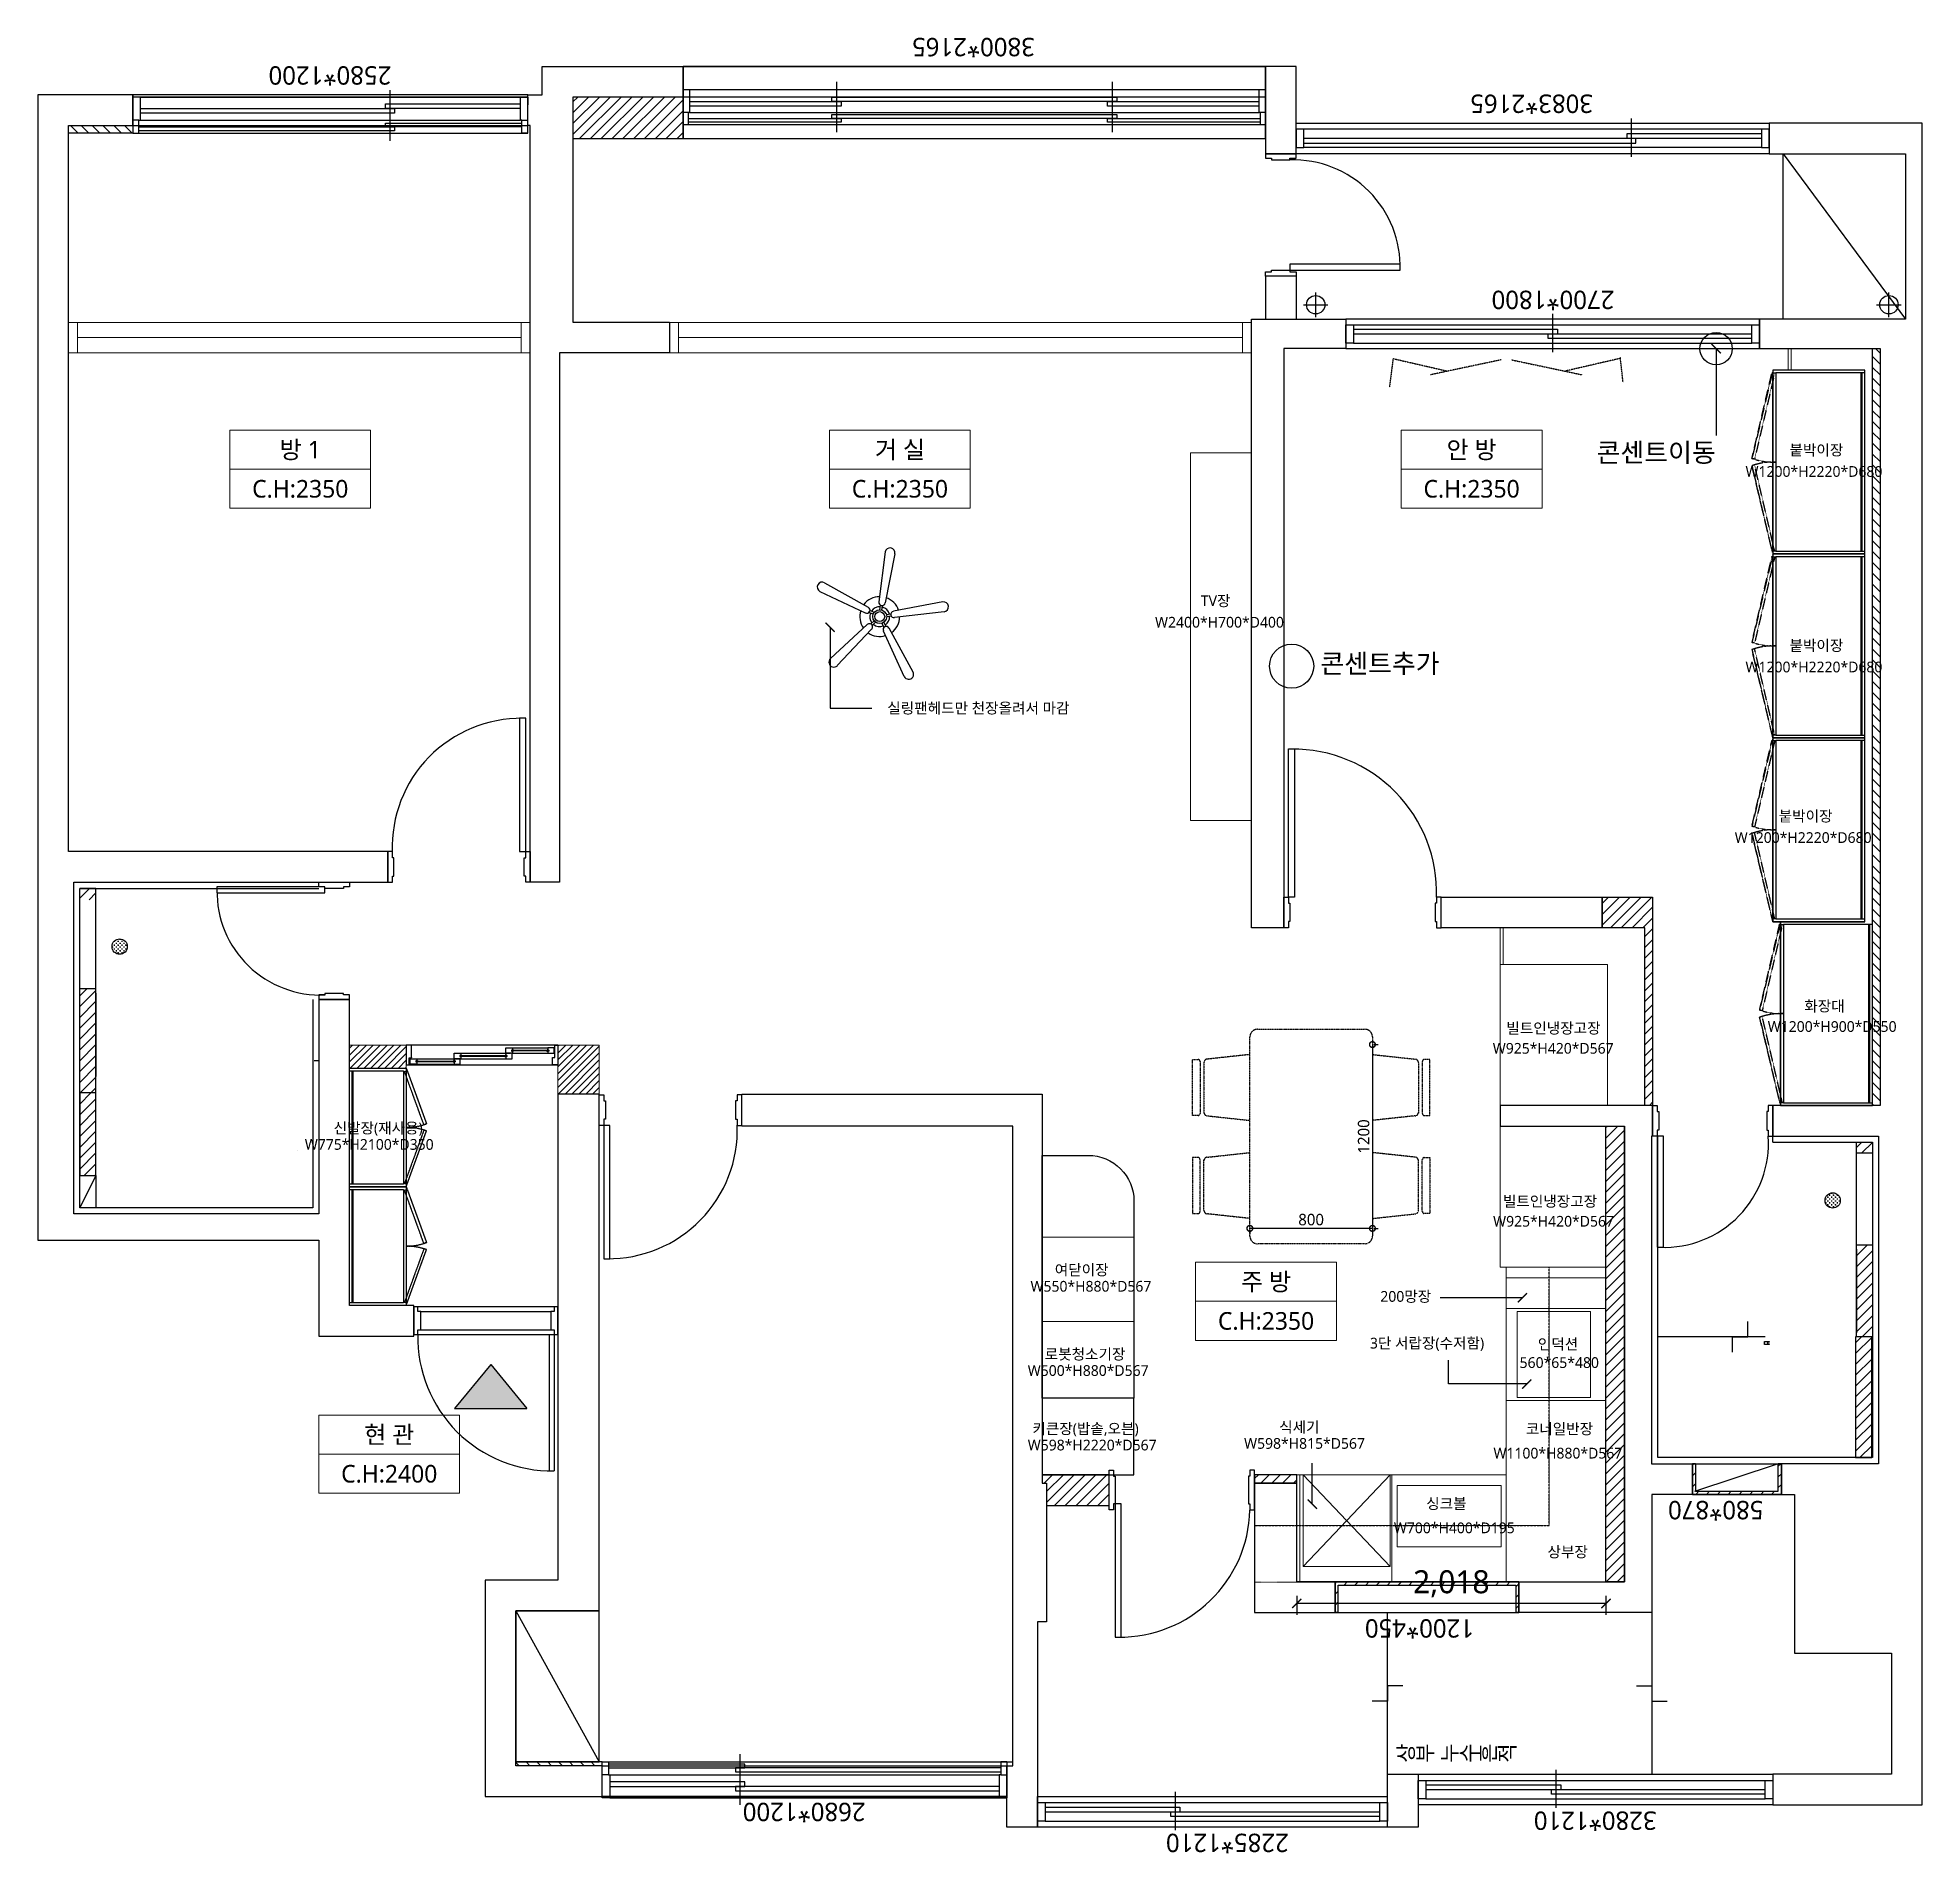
# Model space of a CAD drawing. Header units: millimetres. Extents: x -41292 to 298682, y -22072 to 33155.
# Drawn here: x 4267 to 16567, y 17828 to 29679 of the extents above; entities that cross this region are included whole.
import ezdxf
from ezdxf.enums import TextEntityAlignment as Align

# ---------------------------------------------------------------- set-up
doc = ezdxf.new("R2010")
doc.units = ezdxf.units.MM
for name, pattern in [('DASH', [0.35, 0.25, -0.1]), ('DASHED', [0.75, 0.5, -0.25]), ('DH-HID2', [1.2, 0.8, -0.4]), ('HIDDEN2', [0.1875, 0.125, -0.0625])]:
    doc.linetypes.add(name, pattern=pattern)
for name, color, linetype, lineweight in [('00', 7, 'Continuous', 5), ('DIM', 7, 'Continuous', 5), ('ha', 8, 'Continuous', 5), ('hid', 8, 'HIDDEN2', 5), ('text', 7, 'Continuous', 0), ('wall2', 3, 'Continuous', 20), ('win', 4, 'Continuous', 18)]:
    doc.layers.add(name, color=color, linetype=linetype, lineweight=lineweight)
for name, color, linetype in [('03-WAL NEW', 3, 'Continuous'), ('04-WIN', 4, 'Continuous'), ('06-FUR', 6, 'Continuous'), ('2-con', 2, 'Continuous'), ('3.기호.계단선', 30, 'Continuous'), ('BATH', 4, 'Continuous'), ('CO-BATH', 6, 'Continuous'), ('CO-DO-FR', 7, 'Continuous'), ('CO-DOOR', 8, 'Continuous'), ('FU-FURM', 251, 'DH-HID2'), ('fur', 6, 'Continuous'), ('fur ha', 32, 'Continuous'), ('S-DIM', 7, 'Continuous'), ('wall', 2, 'Continuous'), ('도면층4', 4, 'Continuous')]:
    doc.layers.add(name, color=color, linetype=linetype)
doc.styles.add('N 맑은고딕', font='malgun.ttf')
doc.styles.add('NEW 맑은고딕', font='malgun.ttf')
doc.styles.add('돋움', font='malgun.ttf')
doc.styles.add('스타일1', font='@Microsoft JhengHei Light.ttf')
doc.styles.add('코레일둥고', font='@Microsoft JhengHei Light.ttf')
doc.dimstyles.new('30', dxfattribs={"dimscale": 30, "dimtxt": 2.5, "dimasz": 2.5, "dimexe": 1.25, "dimexo": 2, "dimtad": 1, "dimdec": 0, "dimtxsty": '스타일1', "dimblk": 'DOTSMALL', "dimcen": 2.5, "dimclrd": 1, "dimclre": 1, "dimclrt": 7, "dimadec": 0, "dimazin": 0, "dimtfac": 1, "dimtdec": 0, "dimtix": 1, "dimtmove": 0, "dimatfit": 3, "dimldrblk": 'DOTSMALL', "dimfxl": 1.25, "dimarcsym": 0})
doc.dimstyles.new('JJ OUT 60', dxfattribs={"dimscale": 60, "dimtxt": 2.5, "dimasz": 1, "dimexe": 1.25, "dimexo": 1.5, "dimtad": 1, "dimdec": 0, "dimlunit": 6, "dimtxsty": 'N 맑은고딕', "dimblk": 'ARCHTICK', "dimcen": 2.5, "dimclrd": 256, "dimclre": 256, "dimclrt": 256, "dimadec": 0, "dimazin": 0, "dimtfac": 1, "dimtdec": 0, "dimtix": 1, "dimtmove": 0, "dimatfit": 3, "dimldrblk": 'ARCHTICK', "dimfxl": 1, "dimarcsym": 0})
pattern_1 = [(45, (21500, 1e-11), (-35.35534, 35.35534), [])]
pattern_2 = [(135, (22164.73, -61266.545), (-35.35534, -35.35534), [])]

msp = doc.modelspace()

# ---------------------------------------------------------------- texts
at = {"layer": 'text'}
for s, height, style, p in [('콘센트이동', 123.996, '돋움', (14440.88, 26909.19)), ('붙박이장', 70, 'NEW 맑은고딕', (15699.99, 26952.33, -2648.34)), ('W1200*H2220*D680', 70, 'NEW 맑은고딕', (15413.12, 26812.28)), ('TV장', 70, 'NEW 맑은고딕', (11858.06, 25968.3)), ('W2400*H700*D400', 70, 'NEW 맑은고딕', (11559.29, 25828.25)), ('붙박이장', 70, 'NEW 맑은고딕', (15699.99, 25676.13, -2648.34)), ('콘센트추가', 123.996, '돋움', (12638.49, 25531.6)), ('W1200*H2220*D680', 70, 'NEW 맑은고딕', (15413.12, 25536.08)), ('실링팬헤드만 천장올려서 마감', 70, 'NEW 맑은고딕', (9811.62, 25267.8)), ('붙박이장', 70, 'NEW 맑은고딕', (15629.54, 24562.85, -2648.34)), ('W1200*H2220*D680', 70, 'NEW 맑은고딕', (15342.67, 24422.8)), ('화장대', 70, 'NEW 맑은고딕', (15796.75, 23323.38, -2648.34)), ('빌트인냉장고장', 70, 'NEW 맑은고딕', (13852.34, 23178.84)), ('W1200*H900*D550', 70, 'NEW 맑은고딕', (15558.1, 23189.53)), ('W925*H420*D567', 70, 'NEW 맑은고딕', (13763.51, 23047.23)), ('신발장(재사용)', 70, 'NEW 맑은고딕', (6198.17, 22527.06)), ('W775*H2100*D350', 70, 'NEW 맑은고딕', (6010.17, 22420.01)), ('빌트인냉장고장', 70, 'NEW 맑은고딕', (13829.91, 22049.01)), ('W925*H420*D567', 70, 'NEW 맑은고딕', (13765.63, 21918.39)), ('여닫이장', 70, 'NEW 맑은고딕', (10904.74, 21601.11)), ('W550*H880*D567', 70, 'NEW 맑은고딕', (10746.48, 21494.06)), ('200망장', 70, 'NEW 맑은고딕', (13029.47, 21427.97)), ('3단 서랍장(수저함)', 70, 'NEW 맑은고딕', (12961.83, 21123.14)), ('인덕션', 70, 'NEW 맑은고딕', (14057.5, 21116.92)), ('로봇청소기장', 70, 'NEW 맑은고딕', (10839.17, 21051.21)), ('560*65*480', 70, 'NEW 맑은고딕', (13938.65, 20996.18)), ('W500*H880*D567', 70, 'NEW 맑은고딕', (10728.52, 20944.16)), ('키큰장(밥솥,오븐)', 70, 'NEW 맑은고딕', (10758.54, 20564.82)), ('W598*H815*D567', 70, 'NEW 맑은고딕', (12140.4, 20468.4)), ('식세기', 70, 'NEW 맑은고딕', (12369.31, 20575.45)), ('코너일반장', 70, 'NEW 맑은고딕', (13979.13, 20563.38)), ('W598*H2220*D567', 70, 'NEW 맑은고딕', (10728.52, 20457.77)), ('W1100*H880*D567', 70, 'NEW 맑은고딕', (13768.01, 20404.94)), ('싱크볼', 70, 'NEW 맑은고딕', (13329.03, 20075.84)), ('W700*H400*D195', 70, 'NEW 맑은고딕', (13117.92, 19917.4)), ('상부장', 70, 'NEW 맑은고딕', (14120.88, 19760.57)), ('상부 누수흔적', 100, '코레일둥고', (13126.43, 18436.04))]:
    msp.add_text(s, height=height, dxfattribs=dict(at, style=style)).set_placement(p)

# ---------------------------------------------------------------- blocks, each defined once
blk = doc.blocks.new('cjswjdej')
at = {"layer": '03-WAL NEW'}
h = blk.add_hatch(dxfattribs=at)
h.set_pattern_fill('_USER', color=256, scale=50, angle=45, pattern_type=0)
h.set_pattern_definition([(45, (20552.647, -870.047), (-35.35534, 35.35534), [])])
h.paths.add_polyline_path([(43792, -31953), (43772, -31953), (43772, -32153), (44972, -32153), (44972, -31953), (44952, -31953), (44952, -32133), (43792, -32133)])
h = blk.add_hatch(dxfattribs=at)
h.set_pattern_fill('_USER', color=256, scale=50, angle=45, pattern_type=0)
h.set_pattern_definition(pattern_1)
h.paths.add_polyline_path([(43204, -35128), (43082, -35128), (43082, -32153), (43204, -32153)])
h = blk.add_hatch(dxfattribs=at)
h.set_pattern_fill('_USER', color=256, scale=50, angle=45, pattern_type=0)
h.set_pattern_definition(pattern_1)
h.paths.add_polyline_path([(46854, -32653), (46447, -32653), (46447, -32853), (46884, -32853), (46884, -32798), (46854, -32798)])
h = blk.add_hatch(dxfattribs=at)
h.set_pattern_fill('_USER', color=256, scale=50, angle=45, pattern_type=0)
h.set_pattern_definition([(45, (18219.647, -1642.047), (-35.35534, 35.35534), [])])
h.paths.add_polyline_path([(42079, -32925), (42059, -32925), (42059, -32725), (42639, -32725), (42639, -32925), (42619, -32925), (42619, -32745), (42079, -32745)])
h = blk.add_hatch(dxfattribs=at)
h.set_pattern_fill('_USER', color=256, scale=50, angle=45, pattern_type=0)
h.set_pattern_definition(pattern_1)
h.paths.add_polyline_path([(45497, -32798), (45222, -32798), (45222, -32853), (45497, -32853)])
at = {"layer": '03-WAL NEW', "transparency": 33554687}
h = blk.add_hatch(dxfattribs=at)
h.set_pattern_fill('_USER', color=256, scale=50, angle=45, double=1, pattern_type=0)
h.set_pattern_definition([(45, (21504.69, 1e-11), (-35.35534, 35.35534), [])])
h.paths.add_polyline_path([(41574, -32965), (41469, -32965), (41469, -33753), (41574, -33753)])
h = blk.add_hatch(dxfattribs=at)
h.set_pattern_fill('_USER', color=8, scale=50, angle=45, pattern_type=0)
h.set_pattern_definition(pattern_1)
h.paths.add_polyline_path([(41569, -34325), (41569, -34053), (41569, -33753), (41464, -33753), (41464, -34353), (41569, -34353)])
h.paths.add_polyline_path([(41569, -35023), (41569, -34953), (41464, -34953), (41464, -35023)])
h.paths.add_polyline_path([(41707, -33618), (41921, -33618), (41921, -33771), (41707, -33771)], flags=9)
h = blk.add_hatch(dxfattribs=at)
h.set_pattern_fill('_USER', color=256, scale=50, angle=45, pattern_type=0)
h.set_pattern_definition(pattern_1)
h.paths.add_polyline_path([(53059, -35345), (53164, -35345), (53164, -34805), (53059, -34805)])
h.paths.add_polyline_path([(53170, -35076), (53170, -34863), (53323, -34863), (53323, -35076)], flags=9)
at = {"layer": '03-WAL NEW'}
h = blk.add_hatch(dxfattribs=at)
h.set_pattern_fill('_USER', color=256, scale=50, angle=45, pattern_type=0)
h.set_pattern_definition(pattern_1)
h.paths.add_polyline_path([(43229, -36623), (42899, -36623), (42899, -35263), (42949, -35263), (42949, -36423), (43229, -36423)])
at = {"layer": '03-WAL NEW', "transparency": 33554687}
h = blk.add_hatch(dxfattribs=at)
h.set_pattern_fill('_USER', color=8, scale=50, angle=45, pattern_type=0)
h.set_pattern_definition(pattern_1)
h.paths.add_polyline_path([(53164, -35837), (53059, -35837), (53059, -35977), (53059, -36025), (53164, -36025)])
h.paths.add_polyline_path([(53164, -35837), (53164, -35345), (53059, -35345), (53059, -35432), (53059, -35837)])
h.paths.add_polyline_path([(53164, -36680), (53164, -36605), (53059, -36605), (53059, -36680)])
at = {"layer": '03-WAL NEW'}
h = blk.add_hatch(dxfattribs=at)
h.set_pattern_fill('_USER', color=256, scale=50, angle=45, pattern_type=0)
h.set_pattern_definition(pattern_1)
h.paths.add_polyline_path([(49946, -41575), (49226, -41575), (49226, -41845), (49946, -41845)])
at = {"layer": '3.기호.계단선'}
h = blk.add_hatch(dxfattribs=at)
h.set_pattern_fill('_USER', color=256, scale=50, angle=135, pattern_type=0)
h.set_pattern_definition(pattern_2)
h.paths.add_polyline_path([(49754, -30954), (50319, -30954), (50319, -30979), (49754, -30979)])
h.paths.add_polyline_path([(47074, -30954), (47114, -30954), (47114, -30979), (47074, -30979)])
h = blk.add_hatch(dxfattribs=at)
h.set_pattern_fill('CROSS', color=256, scale=50)
h.set_pattern_definition([(0, (32560, 1777), (12.5, 12.5), [6.25, -18.75]), (90, (32563.125, 1773.875), (-12.5, 12.5), [6.25, -18.75])])
edge = h.paths.add_edge_path()
edge.add_arc((41724, -34643), 50, -180, 180, ccw=False)
h = blk.add_hatch(dxfattribs=at)
h.set_pattern_fill('_USER', color=256, scale=50, angle=135, pattern_type=0)
h.set_pattern_definition(pattern_2)
h.paths.add_polyline_path([(41414, -40203), (41414, -35263), (41464, -35263), (41464, -40203)])
h = blk.add_hatch(dxfattribs=at)
h.set_pattern_fill('CROSS', color=256, scale=50)
h.set_pattern_definition([(0, (21380, 120), (12.5, 12.5), [6.25, -18.75]), (90, (21383.125, 116.875), (-12.5, 12.5), [6.25, -18.75])])
edge = h.paths.add_edge_path()
edge.add_arc((52904, -36300), 50, -180, 180, ccw=False)
h = blk.add_hatch(dxfattribs=at)
h.set_pattern_fill('_USER', color=256, scale=50, angle=135, pattern_type=0)
h.set_pattern_definition(pattern_2)
h.paths.add_polyline_path([(53239, -41660), (52819, -41660), (52819, -41610), (53239, -41610)])
at = {"layer": '도면층4'}
blk.add_hatch(color=256, dxfattribs=at).paths.add_polyline_path([(50718, -33286), (50246, -33286), (50482, -33573)])
for p, q in [((42904, -31953), (42904, -30898)), ((44629, -30898), (44629, -31953)), ((45226, -40675), (45226, -40395)), ((45426, -40675), (45426, -40395))]:
    blk.add_line(p, q)
at = {"color": 8}
for p, q in [((42164, -33753), (42866, -33753)), ((41357, -40409), (41357, -40569)), ((45098, -40409), (45098, -40569)), ((41437, -40489), (41277, -40489)), ((45178, -40489), (45018, -40489))]:
    blk.add_line(p, q, dxfattribs=at)
for points in [[(43004, -31475), (42904, -31475), (42904, -31375), (42804, -31375)], [(44529, -31475), (44629, -31475), (44629, -31375), (44729, -31375)]]:
    blk.add_lwpolyline(points)
blk.add_lwpolyline([(42377, -33653), (42377, -33753), (42277, -33753), (42277, -33853)], dxfattribs=at)
for centre in [(41357, -40489), (45098, -40489)]:
    blk.add_circle(centre, 60, dxfattribs=at)
at = {"layer": '03-WAL NEW'}
for p, q in [((41569, -34353), (41464, -34353)), ((41569, -34953), (41464, -34953)), ((53059, -35345), (53164, -35345)), ((53059, -35345), (53164, -35345)), ((53059, -36025), (53164, -36025))]:
    blk.add_line(p, q, dxfattribs=at)
for points in [[(44952, -31953), (44972, -31953), (44972, -32153), (43772, -32153), (43772, -31953), (43792, -31953)], [(44952, -31953), (44952, -32133), (43792, -32133), (43792, -31953)], [(46854, -32653), (46447, -32653), (46447, -32853), (46884, -32853), (46884, -32798), (46854, -32798), (46854, -32653)], [(42619, -32925), (42639, -32925), (42639, -32725), (42059, -32725), (42059, -32925), (42079, -32925)], [(42619, -32925), (42619, -32745), (42079, -32745), (42079, -32925)], [(41464, -35023), (41464, -33753), (41569, -33753), (41569, -35023), (41464, -35023)], [(43229, -36623), (42899, -36623), (42899, -35263), (42949, -35263), (42949, -36423), (43229, -36423), (43229, -36623)], [(53059, -35345), (53059, -36680), (53164, -36680)]]:
    blk.add_lwpolyline(points, dxfattribs=at)
for points in [[(43204, -35128), (43082, -35128), (43082, -32153), (43204, -32153)], [(45497, -32798), (45222, -32798), (45222, -32853), (45497, -32853)], [(41574, -32965), (41469, -32965), (41469, -33753), (41574, -33753)], [(53059, -35345), (53164, -35345), (53164, -34805), (53059, -34805)], [(49946, -41575), (49226, -41575), (49226, -41845), (49946, -41845)]]:
    blk.add_lwpolyline(points, close=True, dxfattribs=at)
at = {"layer": '04-WIN', "color": 8}
for p, q in [((46864, -30593), (44679, -30593)), ((46014, -30533), (46014, -30783)), ((44379, -30738), (42164, -30738)), ((43529, -30678), (43529, -30928)), ((46864, -30713), (44679, -30713)), ((46864, -30653), (46044, -30653)), ((47173, -30744), (47164, -30744)), ((49704, -30744), (47164, -30744)), ((48854, -30699), (48854, -31029)), ((49695, -30744), (49704, -30744)), ((44379, -30858), (42164, -30858)), ((44379, -30798), (43559, -30798)), ((47154, -30894), (47114, -30894)), ((49714, -30979), (47154, -30979)), ((49704, -30894), (47164, -30894)), ((49714, -30894), (49754, -30894)), ((43551, -40179), (43551, -40429)), ((44851, -40239), (42251, -40239)), ((44851, -40299), (43581, -40299)), ((44851, -40359), (42251, -40359)), ((42188, -41515), (45176, -41515)), ((43038, -41455), (43038, -41705)), ((51140, -41890), (51140, -41560)), ((42188, -41575), (43008, -41575)), ((42188, -41635), (45176, -41635)), ((49191, -41665), (45461, -41665)), ((46426, -41945), (46426, -41615)), ((46426, -41945), (46426, -41615)), ((48226, -41945), (48226, -41615)), ((50279, -41695), (50239, -41695)), ((52779, -41610), (50279, -41610)), ((52769, -41695), (50289, -41695)), ((52779, -41695), (52819, -41695)), ((49186, -41745), (45466, -41745)), ((49186, -41895), (45466, -41895)), ((50298, -41845), (50289, -41845)), ((52769, -41845), (50289, -41845)), ((52760, -41845), (52769, -41845))]:
    blk.add_line(p, q, dxfattribs=at)
at = {"layer": '04-WIN'}
blk.add_line((52779, -41695), (52819, -41695), dxfattribs=at)
blk.add_lwpolyline([(46914, -30553), (46914, -30753), (44629, -30753), (44629, -30898), (42114, -30898), (42114, -30698), (44429, -30698), (44429, -30553), (46914, -30553)], dxfattribs=at)
at = {"layer": '04-WIN', "color": 8}
for points in [[(44429, -30553), (44629, -30553), (44629, -30898), (44429, -30898)], [(44679, -30713), (44629, -30713), (44629, -30593), (44679, -30593)], [(46864, -30713), (46864, -30593), (46914, -30593), (46914, -30713)], [(42164, -30858), (42114, -30858), (42114, -30738), (42164, -30738)], [(44379, -30858), (44379, -30738), (44429, -30738), (44429, -30858)], [(47114, -30744), (49754, -30744), (49754, -30979), (47114, -30979)], [(42251, -40359), (42201, -40359), (42201, -40239), (42251, -40239)], [(44851, -40359), (44851, -40239), (44901, -40239), (44901, -40359)], [(42188, -41635), (42188, -41515), (42138, -41515), (42138, -41635)], [(45176, -41635), (45226, -41635), (45226, -41515), (45176, -41515)], [(49226, -41575), (45426, -41575), (45426, -42045), (49226, -42045)], [(50239, -41845), (52819, -41845), (52819, -41610), (50239, -41610)], [(48256, -41705), (48256, -41730), (46396, -41730), (46396, -41705)], [(48256, -41815), (48256, -41845), (46396, -41845), (46396, -41815)]]:
    blk.add_lwpolyline(points, close=True, dxfattribs=at)
for points in [[(44679, -30623), (46044, -30623), (46044, -30653), (44679, -30653)], [(46864, -30683), (45984, -30683), (45984, -30653)], [(47114, -30979), (47154, -30979), (47154, -30894), (47164, -30894), (47164, -30744), (47114, -30744), (47114, -30794)], [(49754, -30979), (49714, -30979), (49714, -30894), (49704, -30894), (49704, -30744), (49754, -30744), (49754, -30794)], [(42164, -30768), (43559, -30768), (43559, -30798), (42164, -30798)], [(44379, -30828), (43499, -30828), (43499, -30798)], [(47164, -30819), (48884, -30819), (48884, -30789), (47164, -30789)], [(49704, -30819), (48824, -30819), (48824, -30849), (49704, -30849)], [(47154, -30939), (48884, -30939), (48884, -30914), (47154, -30914)], [(49714, -30939), (48824, -30939), (48824, -30964), (49714, -30964)], [(42251, -40269), (43581, -40269), (43581, -40299), (42251, -40299)], [(44851, -40329), (43521, -40329), (43521, -40299)], [(45176, -41545), (43008, -41545), (43008, -41575), (45176, -41575)], [(42188, -41605), (43068, -41605), (43068, -41575)], [(45461, -41745), (45461, -41665), (45426, -41665)], [(45461, -41680), (46456, -41680), (46456, -41705), (45461, -41705)], [(49191, -41705), (48196, -41705), (48196, -41680), (49191, -41680)], [(49226, -41665), (49191, -41665), (49191, -41745)], [(50239, -41610), (50279, -41610), (50279, -41695), (50289, -41695), (50289, -41845), (50239, -41845), (50239, -41795)], [(50279, -41650), (51170, -41650), (51170, -41675), (50279, -41675)], [(52779, -41650), (51110, -41650), (51110, -41625), (52779, -41625)], [(52819, -41610), (52779, -41610), (52779, -41695), (52769, -41695), (52769, -41845), (52819, -41845), (52819, -41795)], [(45426, -41745), (45466, -41745), (45466, -41895), (45426, -41895), (45426, -41835)], [(45466, -41785), (46456, -41785), (46456, -41815), (45466, -41815)], [(49186, -41815), (48196, -41815), (48196, -41785), (49186, -41785)], [(49226, -41835), (49226, -41895), (49186, -41895), (49186, -41745), (49226, -41745)], [(50289, -41770), (51170, -41770), (51170, -41800), (50289, -41800)], [(52769, -41770), (51110, -41770), (51110, -41740), (52769, -41740)]]:
    blk.add_lwpolyline(points, dxfattribs=at)
at = {"layer": '04-WIN'}
for points in [[(47114, -30754), (49754, -30754), (49754, -30954), (47114, -30954)], [(44972, -31953), (43772, -31953), (43772, -32153), (44972, -32153)], [(42639, -32925), (42059, -32925), (42059, -32724), (42639, -32724)], [(44901, -40203), (42201, -40203), (42201, -40395), (44901, -40395)], [(42138, -41475), (45226, -41475), (45226, -41675), (42138, -41675)], [(50239, -41860), (52819, -41860), (52819, -41660), (50239, -41660)], [(45426, -41845), (49226, -41845), (49226, -42045), (45426, -42045)]]:
    blk.add_lwpolyline(points, close=True, dxfattribs=at)
at = {"layer": '06-FUR', "color": 8}
for p, q in [((50319, -31964), (49774, -30979)), ((42624, -32745), (42084, -32925)), ((53059, -34805), (53164, -34595))]:
    blk.add_line(p, q, dxfattribs=at)
for points in [[(50319, -30979), (49774, -30979), (49774, -31964), (50319, -31964)], [(53059, -34595), (53164, -34595), (53164, -34805), (53059, -34805)]]:
    blk.add_lwpolyline(points, close=True, dxfattribs=at)
blk.add_lwpolyline([(42048, -41475), (41248, -41475), (41248, -40395), (42048, -40395), (42048, -41475), (41248, -40395)], dxfattribs=at)
at = {"layer": '2-con'}
for p, q in [((42114, -30698), (41139, -30698)), ((41139, -30698), (41139, -41675)), ((42114, -30898), (42114, -30698)), ((41339, -31688), (41339, -30898)), ((41339, -30898), (42114, -30898)), ((41974, -31688), (41339, -31688)), ((41974, -32724), (41974, -31688)), ((42904, -32724), (42904, -31953)), ((42904, -31953), (43772, -31953)), ((43772, -31953), (43772, -32153)), ((43772, -32153), (43082, -32153)), ((43082, -32153), (43082, -35128)), ((42059, -32724), (41974, -32724)), ((42059, -32925), (42059, -32724)), ((42639, -32925), (42639, -32724)), ((42639, -32724), (42904, -32724)), ((42906, -32925), (42639, -32925)), ((42906, -35063), (42906, -32925)), ((42114, -35263), (42114, -35063)), ((41414, -40203), (41414, -35263)), ((41414, -35263), (42114, -35263)), ((43229, -36623), (43229, -36423)), ((43229, -36423), (44279, -36423)), ((44279, -36423), (44279, -36623)), ((44279, -36623), (43229, -36623)), ((42201, -40203), (41414, -40203)), ((42201, -40395), (42201, -40203)), ((41248, -41475), (41248, -40395)), ((41248, -40395), (42201, -40395)), ((42138, -41475), (41248, -41475)), ((42138, -41675), (42138, -41475)), ((41139, -41675), (42138, -41675))]:
    blk.add_line(p, q, dxfattribs=at)
for points in [[(48844, -35129), (48844, -35338), (46884, -35338), (46884, -32798), (46854, -32798), (46854, -31893), (46914, -31893), (46914, -30553), (47114, -30553), (47114, -30954), (47074, -30954), (47074, -35129), (48844, -35129)], [(50044, -35338), (50044, -32164), (50519, -32164), (50519, -30754), (49754, -30754), (49754, -30954), (50319, -30954), (50319, -31964), (49774, -31964), (49774, -35338), (50044, -35338)], [(45497, -32798), (45497, -31953), (44972, -31953), (44972, -32153), (45222, -32153), (45222, -32798), (45497, -32798)], [(42114, -35063), (41424, -35063), (41424, -32925), (42059, -32925)], [(51154, -36720), (51154, -36920), (53239, -36920), (53239, -41660), (52819, -41660), (52819, -41860), (53439, -41860), (53439, -34385), (51604, -34385), (51604, -33758), (50984, -33758), (50984, -33958), (51404, -33958), (51404, -35955), (51604, -35955), (51604, -34555), (53204, -34555), (53204, -36720), (51154, -36720)], [(42899, -35263), (42899, -35063), (42906, -35063)], [(42899, -35263), (43894, -35263), (43894, -35128), (43082, -35128)], [(45516, -36423), (45516, -40395), (44901, -40395), (44901, -40203), (45306, -40203), (45306, -36423), (45516, -36423)], [(50224, -36720), (50224, -41660), (50239, -41660), (50239, -41860), (50146, -41860), (50146, -42045), (49226, -42045), (49226, -41845), (49946, -41845), (49946, -40375), (49316, -40375), (49316, -40175), (50034, -40175), (50034, -36720), (50224, -36720)]]:
    blk.add_lwpolyline(points, dxfattribs=at)
blk.add_lwpolyline([(45426, -41475), (45226, -41475), (45226, -42045), (45426, -42045)], close=True, dxfattribs=at)
at = {"layer": '3.기호.계단선'}
for p, q in [((47114, -30979), (47074, -30979)), ((49754, -30979), (50319, -30979))]:
    blk.add_line(p, q, dxfattribs=at)
blk.add_lwpolyline([(41414, -40203), (41414, -35263), (41464, -35263), (41464, -40203)], close=True, dxfattribs=at)
blk.add_lwpolyline([(53239, -41660), (52819, -41660), (52819, -41610), (53239, -41610), (53239, -41660)], dxfattribs=at)
for centre in [(41724, -34643), (52904, -36300)]:
    blk.add_circle(centre, 50, dxfattribs=at)
at = {"layer": 'BATH', "color": 8}
for p, q in [((42114, -35023), (42114, -35063)), ((51604, -35555), (51634, -35555))]:
    blk.add_line(p, q, dxfattribs=at)
for points in [[(42114, -35023), (41464, -35023), (41464, -32965), (42866, -32965), (42866, -35063)], [(51644, -35955), (51644, -34595), (53164, -34595), (53164, -36680), (51604, -36680)]]:
    blk.add_lwpolyline(points, dxfattribs=at)
at = {"layer": 'CO-BATH', "color": 8}
for p, q in [((41569, -34325), (41569, -33780)), ((51744, -34970), (51744, -34970)), ((53059, -35997), (53059, -35452))]:
    blk.add_line(p, q, dxfattribs=at)
blk.add_lwpolyline([(42169, -33723), (42139, -33723), (42139, -33718), (42149, -33718), (42149, -33708), (42139, -33708), (42139, -33703), (42169, -33703)], close=True, dxfattribs=at)
at = {"layer": 'CO-DO-FR'}
for points in [[(45497, -32623), (45497, -32883), (45527, -32883), (45527, -32843), (45537, -32843), (45537, -32663), (45527, -32663), (45527, -32623), (45497, -32623)], [(46447, -32623), (46447, -32883), (46417, -32883), (46417, -32843), (46407, -32843), (46407, -32663), (46417, -32663), (46417, -32623), (46447, -32623)], [(45226, -40675), (45426, -40675), (45426, -40705), (45386, -40705), (45386, -40715), (45266, -40715), (45266, -40705), (45226, -40705), (45226, -40675)], [(45226, -41475), (45426, -41475), (45426, -41445), (45386, -41445), (45386, -41435), (45266, -41435), (45266, -41445), (45226, -41445), (45226, -41475)]]:
    blk.add_lwpolyline(points, close=True, dxfattribs=at)
at = {"layer": 'CO-DO-FR', "color": 8}
for points in [[(42114, -35063), (42114, -35263), (42144, -35263), (42144, -35223), (42154, -35223), (42154, -35103), (42144, -35103), (42144, -35063), (42114, -35063)], [(42899, -35063), (42899, -35263), (42869, -35263), (42869, -35223), (42859, -35223), (42859, -35103), (42869, -35103), (42869, -35063), (42899, -35063)], [(48844, -35133), (48844, -35333), (48874, -35333), (48874, -35293), (48884, -35293), (48884, -35173), (48874, -35173), (48874, -35133), (48844, -35133)], [(49774, -35133), (49774, -35333), (49744, -35333), (49744, -35293), (49734, -35293), (49734, -35173), (49744, -35173), (49744, -35133), (49774, -35133)], [(51604, -35955), (51404, -35955), (51404, -35985), (51444, -35985), (51444, -35995), (51564, -35995), (51564, -35985), (51604, -35985), (51604, -35955)], [(44279, -36423), (44279, -36623), (44309, -36623), (44309, -36583), (44319, -36583), (44319, -36463), (44309, -36463), (44309, -36423), (44279, -36423)], [(45306, -36423), (45306, -36623), (45276, -36623), (45276, -36583), (45266, -36583), (45266, -36463), (45276, -36463), (45276, -36423), (45306, -36423)], [(50224, -36920), (50224, -36720), (50254, -36720), (50254, -36760), (50264, -36760), (50264, -36880), (50254, -36880), (50254, -36920), (50224, -36920)], [(51154, -36920), (51154, -36720), (51124, -36720), (51124, -36760), (51114, -36760), (51114, -36880), (51124, -36880), (51124, -36920), (51154, -36920)], [(51604, -36720), (51404, -36720), (51404, -36690), (51444, -36690), (51444, -36680), (51564, -36680), (51564, -36690), (51604, -36690), (51604, -36720)]]:
    blk.add_lwpolyline(points, close=True, dxfattribs=at)
at = {"layer": 'CO-DOOR', "color": 8, "linetype": 'Continuous'}
for p, q in [((50939, -33798), (50089, -33798)), ((50959, -33768), (50099, -33768)), ((50069, -33948), (50959, -33948)), ((50939, -33918), (50089, -33918))]:
    blk.add_line(p, q, dxfattribs=at)
at = {"layer": 'CO-DOOR'}
for points in [[(46367, -31793), (46367, -32663), (46407, -32663), (46407, -31793)], [(44546, -40755), (45266, -40755), (45266, -40715), (44546, -40715)]]:
    blk.add_lwpolyline(points, close=True, dxfattribs=at)
at = {"layer": 'CO-DOOR', "color": 8, "linetype": 'Continuous'}
blk.add_lwpolyline([(50099, -32878), (50099, -33768), (50069, -33768), (50069, -32878)], dxfattribs=at)
for points in [[(50089, -33918), (50089, -33798), (50069, -33798), (50069, -33768), (50044, -33768), (50044, -33948), (50069, -33948), (50069, -33918)], [(50959, -33918), (50959, -33948), (50984, -33948), (50984, -33768), (50959, -33768), (50959, -33798), (50939, -33798), (50939, -33918)]]:
    blk.add_lwpolyline(points, close=True, dxfattribs=at)
at = {"layer": 'CO-DOOR', "color": 8}
for points in [[(49704, -34263), (49704, -35133), (49744, -35133), (49744, -34263)], [(42829, -34338), (42829, -35063), (42869, -35063), (42869, -34338)], [(45236, -37590), (45236, -36623), (45276, -36623), (45276, -37590)], [(52269, -36650), (51564, -36650), (51564, -36690), (52269, -36690)], [(50294, -37790), (50294, -36920), (50254, -36920), (50254, -37790)]]:
    blk.add_lwpolyline(points, close=True, dxfattribs=at)
at = {"layer": 'CO-DOOR'}
for centre, radius, start, end in [((46377, -32643), 850, 89.3261, 178.6399), ((45246, -40735), 700, 178.3634, 271.6366)]:
    blk.add_arc(centre, radius, start, end, dxfattribs=at)
at = {"layer": 'CO-DOOR', "color": 8, "linetype": 'Continuous'}
blk.add_arc((50084, -33753), 875, 359.052, 90.9821, dxfattribs=at)
at = {"layer": 'CO-DOOR', "color": 8}
for centre, radius, start, end in [((49714, -35104), 841, 89.3183, 182.0141), ((42823, -35017), 680, 87.7853, 183.8172), ((51593, -36660), 676, 359.1519, 92.4967), ((45246, -36652), 937, 178.1915, 270.6112), ((50284, -36949), 841, 269.3183, 2.0141)]:
    blk.add_arc(centre, radius, start, end, dxfattribs=at)
at = {"layer": 'FU-FURM', "color": 8}
for p, q in [((44593, -40138), (44617, -39951)), ((43092, -39984), (43110, -40146)), ((43115, -40138), (43470, -40056)), ((43820, -40130), (43358, -40032)), ((43887, -40130), (44349, -40032)), ((44593, -40138), (44237, -40056)), ((43110, -40146), (43110, -40140))]:
    blk.add_line(p, q, dxfattribs=at)
at = {"layer": '도면층4'}
for q in [(50246, -33286), (50718, -33286)]:
    blk.add_line((50482, -33573), q, dxfattribs=at)
blk.add_lwpolyline([(50718, -33286), (50246, -33286)], dxfattribs=at)
at = {"layer": '04-WIN', "style": '코레일둥고'}
for s, p in [('2285*1210', (45274, -30510)), ('3280*1210', (42873, -30655)), ('2680*1200', (48036, -30712)), ('1200*450', (44065, -31910)), ('580*870', (42176, -32682)), ('2700*1800', (43149, -40581)), ('3083*2165', (43288, -41861)), ('2580*1200', (51131, -42046)), ('3800*2165', (46931, -42231))]:
    blk.add_text(s, height=120, dxfattribs=at).set_placement(p)
blk = doc.blocks.new('_ArchTick')
at = {"color": 0, "linetype": 'ByBlock', "const_width": 0.15}
blk.add_lwpolyline([(-0.5, -0.5), (0.5, 0.5)], dxfattribs=at)
blk = doc.blocks.new('*D226')
at = {"layer": 'Defpoints', "color": 0, "transparency": 16777216}
for p in [(12484, 19599), (14502, 19599), (12484, 19459)]:
    blk.add_point(p, dxfattribs=at)
at = {"layer": 'S-DIM', "lineweight": -2, "transparency": 16777216}
for p, q in [((12484, 19509), (12484, 19384)), ((14502, 19459), (12484, 19459)), ((14502, 19509), (14502, 19384))]:
    blk.add_line(p, q, dxfattribs=at)
at = {"layer": 'S-DIM', "lineweight": -2, "transparency": 16777216, "xscale": 60, "yscale": 60, "zscale": 60, "rotation": 180}
blk.add_blockref('_ArchTick', (12484, 19459), dxfattribs=at)
at = {"layer": 'S-DIM', "lineweight": -2, "transparency": 16777216, "xscale": 60, "yscale": 60, "zscale": 60}
blk.add_blockref('_ArchTick', (14502, 19459), dxfattribs=at)
at = {"layer": 'S-DIM', "transparency": 16777216, "insert": (13493, 19587), "char_height": 150, "attachment_point": 5, "style": 'N 맑은고딕'}
blk.add_mtext('2,018', dxfattribs=at)
blk = doc.blocks.new('*U224')
at = {"layer": 'win', "linetype": 'Continuous'}
blk.add_line((60, 100), (2955, 100), dxfattribs=at)
for points in [[(0, 0), (3015, 0), (3015, 200), (0, 200)], [(0, 0), (60, 0), (60, 200), (0, 200)], [(3015, 0), (2955, 0), (2955, 200), (3015, 200)]]:
    blk.add_lwpolyline(points, close=True, dxfattribs=at)
blk = doc.blocks.new('*U225')
at = {"layer": 'win', "linetype": 'Continuous'}
blk.add_line((60, 100), (3740, 100), dxfattribs=at)
for points in [[(0, 0), (3800, 0), (3800, 200), (0, 200)], [(0, 0), (60, 0), (60, 200), (0, 200)], [(3800, 0), (3740, 0), (3740, 200), (3800, 200)]]:
    blk.add_lwpolyline(points, close=True, dxfattribs=at)
blk = doc.blocks.new('F-507')
at = {"layer": 'FU-FURM'}
for p, q in [((462, 775), (97, 775)), ((97, 775), (97, 738)), ((462, 738), (462, 775)), ((738, 775), (1103, 775)), ((738, 738), (738, 775)), ((1103, 775), (1103, 738)), ((65, 400), (95, 678)), ((110, 725), (450, 725)), ((119, 700), (450, 700)), ((465, 678), (495, 400)), ((735, 678), (705, 400)), ((1090, 725), (750, 725)), ((1081, 700), (750, 700)), ((1135, 400), (1105, 678)), ((-50, 400), (1250, 400)), ((-100, -350), (-100, 350)), ((1300, 350), (1300, -350)), ((1250, -400), (-50, -400)), ((65, -400), (95, -678)), ((465, -678), (495, -400)), ((735, -678), (705, -400)), ((1135, -400), (1105, -678)), ((97, -775), (97, -738)), ((110, -725), (450, -725)), ((119, -700), (450, -700)), ((462, -738), (462, -775)), ((738, -738), (738, -775)), ((1081, -700), (750, -700)), ((1090, -725), (750, -725)), ((1103, -775), (1103, -738)), ((462, -775), (97, -775)), ((738, -775), (1103, -775))]:
    blk.add_line(p, q, dxfattribs=at)
for centre, radius, start, end in [((119, 675), 25, 90, 172.4054), ((110, 738), 12.5, 180, 270), ((441, 675), 25, 7.5946, 90), ((450, 738), 12.5, 270, 0), ((759, 675), 25, 90, 172.4054), ((750, 738), 12.5, 180, 270), ((1081, 675), 25, 7.5946, 90), ((1090, 738), 12.5, 270, 0), ((-50, 350), 50, 90, 180), ((1250, 350), 50, 0, 90), ((-50, -350), 50, 180, 270), ((1250, -350), 50, 270, 0), ((119, -675), 25, 187.5946, 270), ((110, -738), 12.5, 90, 180), ((441, -675), 25, 270, 352.4054), ((450, -738), 12.5, 0, 90), ((759, -675), 25, 187.5946, 270), ((750, -738), 12.5, 90, 180), ((1081, -675), 25, 270, 352.4054), ((1090, -738), 12.5, 0, 90)]:
    blk.add_arc(centre, radius, start, end, dxfattribs=at)
blk = doc.blocks.new('_DotSmall')
at = {"color": 0, "linetype": 'ByBlock', "const_width": 0.5}
blk.add_lwpolyline([(-0.0625, 0, 1), (0.0625, 0, 1)], format="xyb", close=True, dxfattribs=at)
blk = doc.blocks.new('*D227')
at = {"layer": '00', "color": 1, "lineweight": -2, "transparency": 16777216}
for p, q in [((12978, 21907), (12178, 21907)), ((12178, 21897), (12178, 21869)), ((12978, 21897), (12978, 21869))]:
    blk.add_line(p, q, dxfattribs=at)
at = {"layer": 'Defpoints', "color": 0, "transparency": 16777216}
for p in [(12178, 21957), (12178, 21907), (12978, 21957)]:
    blk.add_point(p, dxfattribs=at)
at = {"layer": '00', "color": 1, "lineweight": -2, "transparency": 16777216, "xscale": 75, "yscale": 75, "zscale": 75, "rotation": 180}
blk.add_blockref('_DotSmall', (12178, 21907), dxfattribs=at)
at = {"layer": '00', "color": 1, "lineweight": -2, "transparency": 16777216, "xscale": 75, "yscale": 75, "zscale": 75}
blk.add_blockref('_DotSmall', (12978, 21907), dxfattribs=at)
at = {"layer": '00', "color": 7, "transparency": 16777216, "insert": (12578, 21964), "char_height": 75, "attachment_point": 5, "style": '스타일1'}
blk.add_mtext('800', dxfattribs=at)
blk = doc.blocks.new('*D228')
at = {"layer": '00', "color": 1, "lineweight": -2, "transparency": 16777216}
for p, q in [((12978, 23107), (12978, 21907)), ((12988, 23107), (13016, 23107)), ((12988, 21907), (13016, 21907))]:
    blk.add_line(p, q, dxfattribs=at)
at = {"layer": 'Defpoints', "color": 0, "transparency": 16777216}
for p in [(12928, 23107), (12928, 21907), (12978, 21907)]:
    blk.add_point(p, dxfattribs=at)
at = {"layer": '00', "color": 1, "lineweight": -2, "transparency": 16777216, "xscale": 75, "yscale": 75, "zscale": 75}
for p, rotation in [((12978, 23107), 90), ((12978, 21907), 270)]:
    blk.add_blockref('_DotSmall', p, dxfattribs=dict(at, rotation=rotation))
at = {"layer": '00', "color": 7, "transparency": 16777216, "insert": (12921, 22507), "char_height": 75, "attachment_point": 5, "rotation": 90, "style": '스타일1'}
blk.add_mtext('1200', dxfattribs=at)
blk = doc.blocks.new('CELILNGPAN')
at = {"layer": '06-FUR', "color": 6}
for p, q in [((48717, -3709), (48676, -4035)), ((48781, -3721), (48717, -4041)), ((48322, -3910), (48607, -4069)), ((48292, -3967), (48588, -4106)), ((48682, -4086), (48687, -4056)), ((48695, -4088), (48700, -4058)), ((49094, -4035), (48772, -4096)), ((48639, -4116), (48612, -4103)), ((48645, -4105), (48618, -4091)), ((48645, -4158), (48624, -4179)), ((48654, -4167), (48633, -4188)), ((48696, -4174), (48709, -4201)), ((48708, -4168), (48721, -4195)), ((48725, -4118), (48755, -4113)), ((48727, -4131), (48756, -4126)), ((49102, -4099), (48778, -4137)), ((48360, -4404), (48600, -4183)), ((48405, -4451), (48629, -4212)), ((48842, -4521), (48706, -4225)), ((48901, -4493), (48743, -4206))]:
    blk.add_line(p, q, dxfattribs=at)
for radius in [45.4, 32.5]:
    blk.add_circle((48682, -4131), radius, dxfattribs=at)
for centre, radius, start, end in [((48749, -3715), 32.5, 349.67, 169.67), ((48307, -3938), 32.5, 61.67, 241.67), ((48682, -4131), 130, 90.4651, 143.078), ((48697, -4038), 20.6, 170.7734, 350.7734), ((48682, -4131), 130, 18.4651, 71.078), ((49098, -4067), 32.5, 277.67, 97.67), ((48682, -4131), 130, 162.4651, 215.078), ((48598, -4088), 20.6, 242.7734, 62.7734), ((48615, -4198), 20.6, 314.7734, 134.7734), ((48682, -4131), 64.9, 158.5125, 219.0342), ((48682, -4131), 64.9, 86.5125, 147.0342), ((48682, -4131), 64.9, 230.5125, 291.0342), ((48682, -4131), 64.9, 14.5125, 75.0342), ((48682, -4131), 64.9, 302.5125, 3.0342), ((48775, -4117), 20.6, 98.7734, 278.7734), ((48682, -4131), 130, 306.4651, 359.078), ((48682, -4131), 130, 234.4651, 287.078), ((48724, -4215), 20.6, 26.7734, 206.7734), ((48383, -4428), 32.5, 133.67, 313.67), ((48871, -4507), 32.5, 205.67, 25.67)]:
    blk.add_arc(centre, radius, start, end, dxfattribs=at)
blk = doc.blocks.new('A$C9cc1019f')
at = {"layer": 'DIM'}
for points in [[(0, 400), (1440, 400), (1440, 800), (0, 800)], [(0, 0), (1440, 0), (1440, 400), (0, 400)]]:
    blk.add_lwpolyline(points, close=True, dxfattribs=at)
at = {"layer": 'DIM', "style": 'NEW 맑은고딕'}
for tag, p in [('주방', (720, 600)), ('C.H:2,350', (720, 200))]:
    blk.add_attdef(tag, text='', height=180, dxfattribs=at).set_placement(p, align=Align.MIDDLE_CENTER)

# ---------------------------------------------------------------- dimensions: what is measured, and where the dimension line sits
at = {"layer": '00'}
dim = msp.add_linear_dim(base=(12978.39, 21906.75), p1=(12928.39, 23106.75), p2=(12928.39, 21906.75), angle=90, dimstyle='30', dxfattribs=at)
dim.commit()
dim.dimension.update_dxf_attribs({"geometry": '*D228', "text_midpoint": (12920.66, 22506.75)})
dim = msp.add_linear_dim(base=(12178.39, 21906.75), p1=(12978.39, 21956.75), p2=(12178.39, 21956.75), dimstyle='30', dxfattribs=at)
dim.commit()
dim.dimension.update_dxf_attribs({"geometry": '*D227', "text_midpoint": (12578.39, 21964.28)})
at = {"layer": 'S-DIM'}
dim = msp.add_linear_dim(base=(12483.84, 19458.6), p1=(14501.84, 19598.68), p2=(12483.84, 19598.68), dimstyle='JJ OUT 60', dxfattribs=at)
dim.commit()
dim.dimension.update_dxf_attribs({"geometry": '*D226', "text_midpoint": (13492.84, 19586.59)})

# ---------------------------------------------------------------- hatches: boundary and pattern name
at = {"layer": 'ha', "linetype": 'DASH'}
h = msp.add_hatch(dxfattribs=at)
h.set_pattern_fill('ANSI31', color=256, scale=10)
h.set_pattern_definition([(45, (-195488.767, 30846.84), (-22.4506403, 22.4506403), [])])
h.paths.add_polyline_path([(6671.84, 23103.68), (6301.84, 23103.68), (6301.84, 22953.68), (6671.84, 22953.68)])
h.paths.add_polyline_path([(7931.84, 23103.68), (7661.84, 23103.68), (7661.84, 22953.68), (7661.84, 22783.68), (7931.84, 22783.68)])

# ---------------------------------------------------------------- linework, layer by layer
at = {"linetype": 'DASHED'}
for p, q in [((15591.84, 27508.68), (15455.03, 26932.8)), ((15591.84, 26308.68), (15455.03, 26884.56)), ((15591.84, 26308.68), (15455.03, 25732.8)), ((15591.84, 25108.68), (15455.03, 25684.56)), ((15591.84, 25108.68), (15455.03, 24532.8)), ((15591.84, 23908.68), (15455.03, 24484.56)), ((15641.84, 23908.68), (15505.03, 23332.8)), ((15641.84, 22708.68), (15505.03, 23284.56))]:
    msp.add_line(p, q, dxfattribs=at)
for p, q in [((16191.84, 27508.68), (15591.84, 27508.68)), ((15591.84, 27508.68), (15591.84, 26308.68)), ((16191.84, 26308.68), (16191.84, 27508.68)), ((15591.84, 26308.68), (16191.84, 26308.68)), ((16191.84, 26308.68), (15591.84, 26308.68)), ((15591.84, 26308.68), (15591.84, 25108.68)), ((16191.84, 25108.68), (16191.84, 26308.68)), ((15591.84, 25108.68), (16191.84, 25108.68)), ((16191.84, 25108.68), (15591.84, 25108.68)), ((15591.84, 25108.68), (15591.84, 23908.68)), ((16191.84, 23908.68), (16191.84, 25108.68)), ((15591.84, 23908.68), (16191.84, 23908.68)), ((16191.84, 23908.68), (15591.84, 23908.68)), ((15641.84, 23908.68), (15641.84, 22708.68)), ((16241.84, 22708.68), (16241.84, 23908.68)), ((7661.84, 23103.68), (6671.84, 23103.68, 2648.34)), ((6706.91, 23021.72, 2648.34), (6706.91, 23019.28, 2648.34)), ((6741.37, 23014.55, 2648.34), (6983.96, 23014.55, 2648.34)), ((6983.96, 23014.55, 2648.34), (7351.92, 23014.55)), ((7028.39, 23049.62, 2648.34), (7351.92, 23049.62)), ((7366.16, 23084.7), (7595.8, 23084.7)), ((7366.16, 23049.62), (7595.8, 23049.62)), ((6671.84, 22973.68, 2648.34), (7661.83, 22973.68)), ((6741.37, 22979.47, 2648.34), (7024.88, 22979.47, 2648.34)), ((15641.84, 22708.68), (16241.84, 22708.68))]:
    msp.add_line(p, q)
at = {"linetype": 'DASHED', "elevation": 2648.34}
for points in [[(15602.59, 27485.61), (15471.94, 26926.65), (15455.03, 26932.8), (15585.68, 27491.76)], [(15602.59, 26331.75), (15471.94, 26890.71), (15455.03, 26884.56), (15585.68, 26325.59)], [(15602.59, 26285.61), (15471.94, 25726.65), (15455.03, 25732.8), (15585.68, 26291.76)], [(15602.59, 25131.75), (15471.94, 25690.71), (15455.03, 25684.56), (15585.68, 25125.59)], [(15602.59, 25085.61), (15471.94, 24526.65), (15455.03, 24532.8), (15585.68, 25091.76)], [(15602.59, 23931.75), (15471.94, 24490.71), (15455.03, 24484.56), (15585.68, 23925.59)]]:
    msp.add_lwpolyline(points, close=True, dxfattribs=at)
at = {"linetype": 'DASHED'}
for points in [[(15652.59, 23885.61), (15521.94, 23326.65), (15505.03, 23332.8), (15635.68, 23891.76)], [(15652.59, 22731.75), (15521.94, 23290.71), (15505.03, 23284.56), (15635.68, 22725.59)]]:
    msp.add_lwpolyline(points, close=True, dxfattribs=at)
at = {"elevation": 2648.34}
for points in [[(6671.84, 23098.67), (6671.84, 22973.68), (6692.22, 22973.68), (6692.22, 23019.28), (6706.91, 23019.28), (6706.91, 23103.68), (6671.84, 23103.68), (6671.84, 23098.67)], [(6741.37, 23003.78), (6744.59, 23002.16), (6745.2, 23001.01), (6745.84, 22999.35)], [(6983.96, 23003.78), (6980.75, 23002.16), (6980.13, 23001.01), (6979.49, 22999.35)], [(7028.39, 23038.86), (7031.6, 23037.24), (7032.22, 23036.09), (7032.86, 23034.42)], [(7028.39, 23025.31), (7031.6, 23026.93), (7032.22, 23028.08), (7032.86, 23029.75)], [(7317.26, 23029.75), (7032.86, 23029.75), (7032.86, 23034.42), (7317.26, 23034.42), (7317.26, 23029.75), (7317.26, 23034.42)], [(6979.49, 22994.67), (6737.3, 22994.67), (6737.3, 22999.35), (6979.49, 22999.35), (6979.49, 22994.67), (6979.49, 22999.35)], [(6741.37, 22990.24), (6744.59, 22991.85), (6745.2, 22993.01), (6745.84, 22994.67)], [(6983.96, 22990.24), (6980.75, 22991.85), (6980.13, 22993.01), (6979.49, 22994.67)]]:
    msp.add_lwpolyline(points, dxfattribs=at)
for points in [[(6696.94, 23014.55), (6741.37, 23014.55), (6741.37, 23002.85), (6734.89, 23000.78), (6734.89, 22993.24), (6741.37, 22991.16), (6741.37, 22979.47), (6696.94, 22979.47)], [(6983.96, 23049.62), (7028.39, 23049.62), (7028.39, 23037.93), (7021.9, 23035.85), (7021.9, 23028.32), (7028.39, 23026.24), (7028.39, 23014.55), (6983.96, 23014.55)], [(6983.96, 22991.16), (6983.96, 22979.47), (7024.88, 22979.47), (7024.88, 23014.55), (6983.96, 23014.55), (6983.96, 23002.85), (6990.44, 23000.78), (6990.44, 22993.24)], [(7321.73, 23084.7), (7366.16, 23084.7), (7366.16, 23073.01), (7359.67, 23070.93), (7359.67, 23063.39), (7366.16, 23061.32), (7366.16, 23049.62), (7321.73, 23049.62)], [(7321.73, 23026.24), (7321.73, 23014.55), (7362.65, 23014.55), (7362.65, 23049.62), (7321.73, 23049.62), (7321.73, 23037.93), (7328.21, 23035.85), (7328.21, 23028.32)], [(7595.8, 23061.32), (7595.8, 23049.62), (7636.73, 23049.62), (7636.73, 23084.7), (7595.8, 23084.7), (7595.8, 23073.01), (7602.29, 23070.93), (7602.29, 23063.39)]]:
    msp.add_lwpolyline(points, close=True, dxfattribs=at)
for points in [[(7321.73, 23038.86), (7318.52, 23037.24), (7317.9, 23036.09), (7317.26, 23034.42)], [(7321.73, 23025.31), (7318.52, 23026.93), (7317.9, 23028.08), (7317.26, 23029.75)], [(7366.16, 23073.93), (7369.37, 23072.32), (7369.99, 23071.16), (7370.62, 23069.5)], [(7366.16, 23060.39), (7369.37, 23062.01), (7369.99, 23063.16), (7370.62, 23064.82)], [(7591.34, 23064.82), (7370.62, 23064.82), (7370.62, 23069.5), (7591.34, 23069.5), (7591.34, 23064.82), (7591.34, 23069.5)], [(7595.8, 23073.93), (7592.59, 23072.32), (7591.98, 23071.16), (7591.34, 23069.5)], [(7595.8, 23060.39), (7592.59, 23062.01), (7591.98, 23063.16), (7591.34, 23064.82)], [(7661.84, 22984.29), (7661.84, 22973.68), (7626.76, 22973.68), (7626.76, 23021.71), (7641.45, 23021.71), (7641.45, 23103.68), (7661.84, 23103.68), (7661.84, 22984.29)]]:
    msp.add_lwpolyline(points)
msp.add_lwpolyline([(10821.84, 22383.68), (11121.84, 22383.68, -0.41421356), (11421.84, 22083.68), (11421.84, 20798.68), (10821.84, 20798.68), (10821.84, 22383.68)], format="xyb")
msp.add_lwpolyline([(11421.84, 20798.68), (10821.84, 20798.68), (10821.84, 20298.68), (11421.84, 20298.68)], close=True)
for centre, radius in [((15221.32, 27648.68), 105.48), ((12450.7, 25576.97), 144.06)]:
    msp.add_circle(centre, radius)
at = {"linetype": 'DASHED'}
for centre, start, end in [((15591.84, 27308.68), 250, 270), ((15591.84, 26508.68), 90, 110), ((15591.84, 26108.68), 250, 270), ((15591.84, 25308.68), 90, 110), ((15591.84, 24908.68), 250, 270), ((15591.84, 24108.68), 90, 110), ((15641.84, 23708.68), 250, 270), ((15641.84, 22908.68), 90, 110)]:
    msp.add_arc(centre, 400, start, end, dxfattribs=at)
at = {"layer": '00'}
for p, q in [((12526.84, 19700.68), (13093.84, 20298.68)), ((13093.84, 19700.68), (12526.84, 20298.68))]:
    msp.add_line(p, q, dxfattribs=at)
for points in [[(13921.84, 20803.68), (13921.84, 21363.68), (14401.84, 21363.68), (14401.84, 20803.68)], [(13093.84, 19700.68), (13093.84, 20298.68), (12526.84, 20298.68), (12526.84, 19700.68)]]:
    msp.add_lwpolyline(points, close=True, dxfattribs=at)
at = {"layer": 'DIM'}
for p, q in [((7661.84, 23103.68), (7661.84, 22783.68)), ((7931.84, 23103.68), (7931.84, 22779.53)), ((6671.84, 22953.68), (6301.84, 22953.68)), ((6301.84, 22953.68), (6301.84, 22178.68)), ((6671.84, 22178.68), (6671.84, 22953.68)), ((14511.84, 22573.68), (13811.84, 22573.68)), ((13811.84, 22573.68), (13811.84, 21653.68)), ((14501.84, 21573.68), (14501.84, 22573.68)), ((6671.84, 22178.68), (6301.84, 22178.68)), ((6671.84, 22178.68), (6301.84, 22178.68)), ((6301.84, 22178.68), (6301.84, 21403.68)), ((6671.84, 21403.68), (6671.84, 22178.68)), ((10821.84, 21848.68), (11421.84, 21848.68)), ((13811.84, 21653.68), (14501.84, 21653.68)), ((13851.84, 21653.68), (13851.84, 19598.68)), ((13851.84, 21583.68), (14501.84, 21583.68)), ((6671.84, 21403.68), (6301.84, 21403.68)), ((10821.84, 21298.68), (11421.84, 21298.68)), ((13851.84, 21383.68), (14501.84, 21383.68)), ((10821.84, 20798.68), (11421.84, 20798.68)), ((13851.84, 20783.68), (14501.84, 20783.68)), ((12483.84, 20298.68), (13851.84, 20298.68)), ((12483.84, 20298.68), (12483.84, 19598.68)), ((12503.84, 20298.68), (12503.84, 19598.68)), ((13103.84, 20298.68), (13103.84, 19598.68)), ((12483.84, 19598.68), (14501.84, 19598.68))]:
    msp.add_line(p, q, dxfattribs=at)
at = {"layer": 'DIM', "elevation": 2648.34}
msp.add_lwpolyline([(15711.84, 27508.68), (15691.84, 27508.68), (15691.84, 27648.68), (15711.84, 27648.68)], close=True, dxfattribs=at)
at = {"layer": 'DIM'}
for points in [[(11789.84, 24568.68), (12189.84, 24568.68), (12189.84, 26968.68), (11789.84, 26968.68)], [(13811.84, 22708.68), (14511.84, 22708.68), (14511.84, 23628.68), (13811.84, 23628.68)], [(13138.84, 19828.68), (13818.84, 19828.68), (13818.84, 20228.68), (13138.84, 20228.68)]]:
    msp.add_lwpolyline(points, close=True, dxfattribs=at)
msp.add_lwpolyline([(13831.84, 23628.68), (13831.84, 23868.68), (13811.84, 23868.68), (13811.84, 23628.68)], dxfattribs=at)
at = {"layer": 'fur'}
for p, q in [((15504.84, 27648.68), (15115.84, 27648.68)), ((15609.84, 27490.68), (15609.84, 26326.68)), ((15609.84, 26290.68), (15609.84, 25126.68)), ((15609.84, 25090.68), (15609.84, 23926.68)), ((15659.84, 23890.68), (15659.84, 22726.68)), ((6301.84, 22953.68), (6671.84, 22953.68)), ((6301.84, 22178.68), (6301.84, 22953.68)), ((6301.84, 22935.68), (6653.84, 22935.68)), ((6319.84, 22196.68), (6319.84, 22935.68)), ((6324.84, 22196.68), (6324.84, 22935.68)), ((6653.84, 22935.68), (6653.84, 22196.68)), ((6671.84, 22953.68), (6671.84, 22178.68)), ((6653.84, 22196.68), (6301.84, 22196.68)), ((6671.84, 22178.68), (6301.84, 22178.68)), ((6301.84, 22178.68), (6671.84, 22178.68)), ((6301.84, 21403.68), (6301.84, 22178.68)), ((6301.84, 22160.68), (6653.84, 22160.68)), ((6319.84, 21421.68), (6319.84, 22160.68)), ((6324.84, 21421.68), (6324.84, 22160.68)), ((6653.84, 22160.68), (6653.84, 21421.68)), ((6671.84, 22178.68), (6671.84, 21403.68)), ((6653.84, 21421.68), (6301.84, 21421.68)), ((6671.84, 21403.68), (6301.84, 21403.68))]:
    msp.add_line(p, q, dxfattribs=at)
at = {"layer": 'fur', "linetype": 'DASH'}
for p, q in [((6671.84, 22953.68), (6804.37, 22589.55)), ((6671.84, 22178.68), (6804.37, 22542.81)), ((6671.84, 22178.68), (6804.37, 21814.55)), ((6671.84, 21403.68), (6804.37, 21767.81))]:
    msp.add_line(p, q, dxfattribs=at)
at = {"layer": 'fur', "elevation": 2648.34}
for points in [[(15609.84, 27490.68), (15609.84, 26908.68), (15591.84, 26908.68), (15591.84, 27490.68)], [(15609.84, 26908.68), (15609.84, 26326.68), (15591.84, 26326.68), (15591.84, 26908.68)], [(15609.84, 26290.68), (15609.84, 25708.68), (15591.84, 25708.68), (15591.84, 26290.68)], [(15609.84, 25708.68), (15609.84, 25126.68), (15591.84, 25126.68), (15591.84, 25708.68)], [(15609.84, 25090.68), (15609.84, 24508.68), (15591.84, 24508.68), (15591.84, 25090.68)], [(15609.84, 24508.68), (15609.84, 23926.68), (15591.84, 23926.68), (15591.84, 24508.68)]]:
    msp.add_lwpolyline(points, close=True, dxfattribs=at)
at = {"layer": 'fur'}
for points in [[(15659.84, 23890.68), (15659.84, 23308.68), (15641.84, 23308.68), (15641.84, 23890.68)], [(15659.84, 23308.68), (15659.84, 22726.68), (15641.84, 22726.68), (15641.84, 23308.68)]]:
    msp.add_lwpolyline(points, close=True, dxfattribs=at)
at = {"layer": 'fur', "linetype": 'DASH'}
for points in [[(6661.08, 22930.61), (6677.99, 22936.76), (6804.37, 22589.55), (6787.45, 22583.39)], [(6661.08, 22201.75), (6677.99, 22195.59), (6804.37, 22542.81), (6787.45, 22548.97)], [(6661.08, 22155.61), (6677.99, 22161.76), (6804.37, 21814.55), (6787.45, 21808.39)], [(6661.08, 21426.75), (6677.99, 21420.59), (6804.37, 21767.81), (6787.45, 21773.97)]]:
    msp.add_lwpolyline(points, close=True, dxfattribs=at)
for centre, start, end in [((6671.84, 22953.68), 270, 290), ((6671.84, 22178.68), 70, 90), ((6671.84, 22178.68), 270, 290), ((6671.84, 21403.68), 70, 90)]:
    msp.add_arc(centre, 387.5, start, end, dxfattribs=at)
at = {"layer": 'fur ha'}
for p, q in [((16191.84, 27490.68), (15609.84, 27490.68)), ((16168.84, 26326.68), (16168.84, 27490.68)), ((16173.84, 26326.68), (16173.84, 27490.68)), ((15609.84, 26326.68), (16191.84, 26326.68)), ((16191.84, 26290.68), (15609.84, 26290.68)), ((16168.84, 25126.68), (16168.84, 26290.68)), ((16173.84, 25126.68), (16173.84, 26290.68)), ((15609.84, 25126.68), (16191.84, 25126.68)), ((16191.84, 25090.68), (15609.84, 25090.68)), ((16168.84, 23926.68), (16168.84, 25090.68)), ((16173.84, 23926.68), (16173.84, 25090.68)), ((15609.84, 23926.68), (16191.84, 23926.68)), ((16241.84, 23890.68), (15659.84, 23890.68)), ((16218.84, 22726.68), (16218.84, 23890.68)), ((16223.84, 22726.68), (16223.84, 23890.68)), ((15659.84, 22726.68), (16241.84, 22726.68))]:
    msp.add_line(p, q, dxfattribs=at)
at = {"layer": 'hid'}
for p, q in [((14131.84, 19968.68), (14131.84, 21573.68)), ((14131.84, 19968.68), (12208.84, 19968.68)), ((14501.84, 19598.68), (12208.84, 19598.68))]:
    msp.add_line(p, q, dxfattribs=at)
at = {"layer": 'hid', "linetype": 'DASHED', "lineweight": 25}
msp.add_lwpolyline([(12208.84, 19968.68), (14131.84, 19968.68), (14131.84, 21653.68)], dxfattribs=at)
at = {"layer": 'wall', "linetype": 'DASH'}
for p, q in [((15567.84, 29120.68), (15567.84, 28920.68)), ((15504.84, 27840.68), (15504.84, 27648.68))]:
    msp.add_line(p, q, dxfattribs=at)
at = {"layer": 'wall2'}
msp.add_line((7931.84, 23103.68, 2648.34), (7661.84, 23103.68, 2648.34), dxfattribs=at)
at = {"layer": 'wall2', "elevation": 2648.34}
for points in [[(6301.84, 22953.68), (6671.84, 22953.68), (6671.84, 23103.68), (6301.84, 23103.68)], [(7661.84, 23103.68), (7931.84, 23103.68), (7931.84, 22783.68), (7661.84, 22783.68)]]:
    msp.add_lwpolyline(points, close=True, dxfattribs=at)

# ---------------------------------------------------------------- block references
at = {"rotation": 180}
msp.add_blockref('cjswjdej', (57705.82, -12553.88), dxfattribs=at)
at = {"layer": '00'}
msp.add_blockref('CELILNGPAN', (-38919.62, 30030.9), dxfattribs=at)
at = {"layer": '00', "rotation": 270}
msp.add_blockref('F-507', (12578.39, 23106.75), dxfattribs=at)
at = {"layer": 'DIM', "xscale": 0.6381053143404036, "yscale": 0.6381053143404036, "zscale": 0.6381053143404036}
for p, values in [((5521, 26606.71), {'주방': '방 1', 'C.H:2,350': 'C.H:2350'}), ((9434.79, 26606.71), {'주방': '거 실', 'C.H:2,350': 'C.H:2350'}), ((13165.88, 26606.71), {'주방': '안 방', 'C.H:2,350': 'C.H:2350'}), ((11824.29, 21175.7), {'주방': '주 방', 'C.H:2,350': 'C.H:2350'}), ((6101.84, 20178), {'주방': '현 관', 'C.H:2,350': 'C.H:2400'})]:
    msp.add_blockref('A$C9cc1019f', p, dxfattribs=at).add_auto_attribs(values)
at = {"layer": 'win', "linetype": 'Continuous', "rotation": 180}
for name, p in [('*U224', (7481.84, 27820.68)), ('*U225', (12189.84, 27820.68))]:
    msp.add_blockref(name, p, dxfattribs=at)

msp.set_redraw_order([(e.dxf.handle, doc.entitydb.next_handle()) for e in msp.query("TEXT MTEXT ATTDEF DIMENSION ARC_DIMENSION")])  # texts and dimensions are drawn at this point

# ---------------------------------------------------------------- leaders
at = {"layer": 'DIM'}
for points in [[(15221.32, 27648.68), (15221.32, 27082.8)], [(9438.74, 25830.51), (9438.74, 25301.54), (9710.75, 25301.54)], [(13956.69, 21453.65), (13419.42, 21453.65)], [(13985.27, 20891.64), (13473.96, 20891.64), (13473.96, 21047.31)], [(12585.44, 20106.68), (12585.44, 20375.13)]]:
    msp.add_leader(points, dimstyle='JJ OUT 60', override={"dimgap": 0.625, "dimtad": 0}, dxfattribs=at)

doc.saveas('drawing.dxf')
